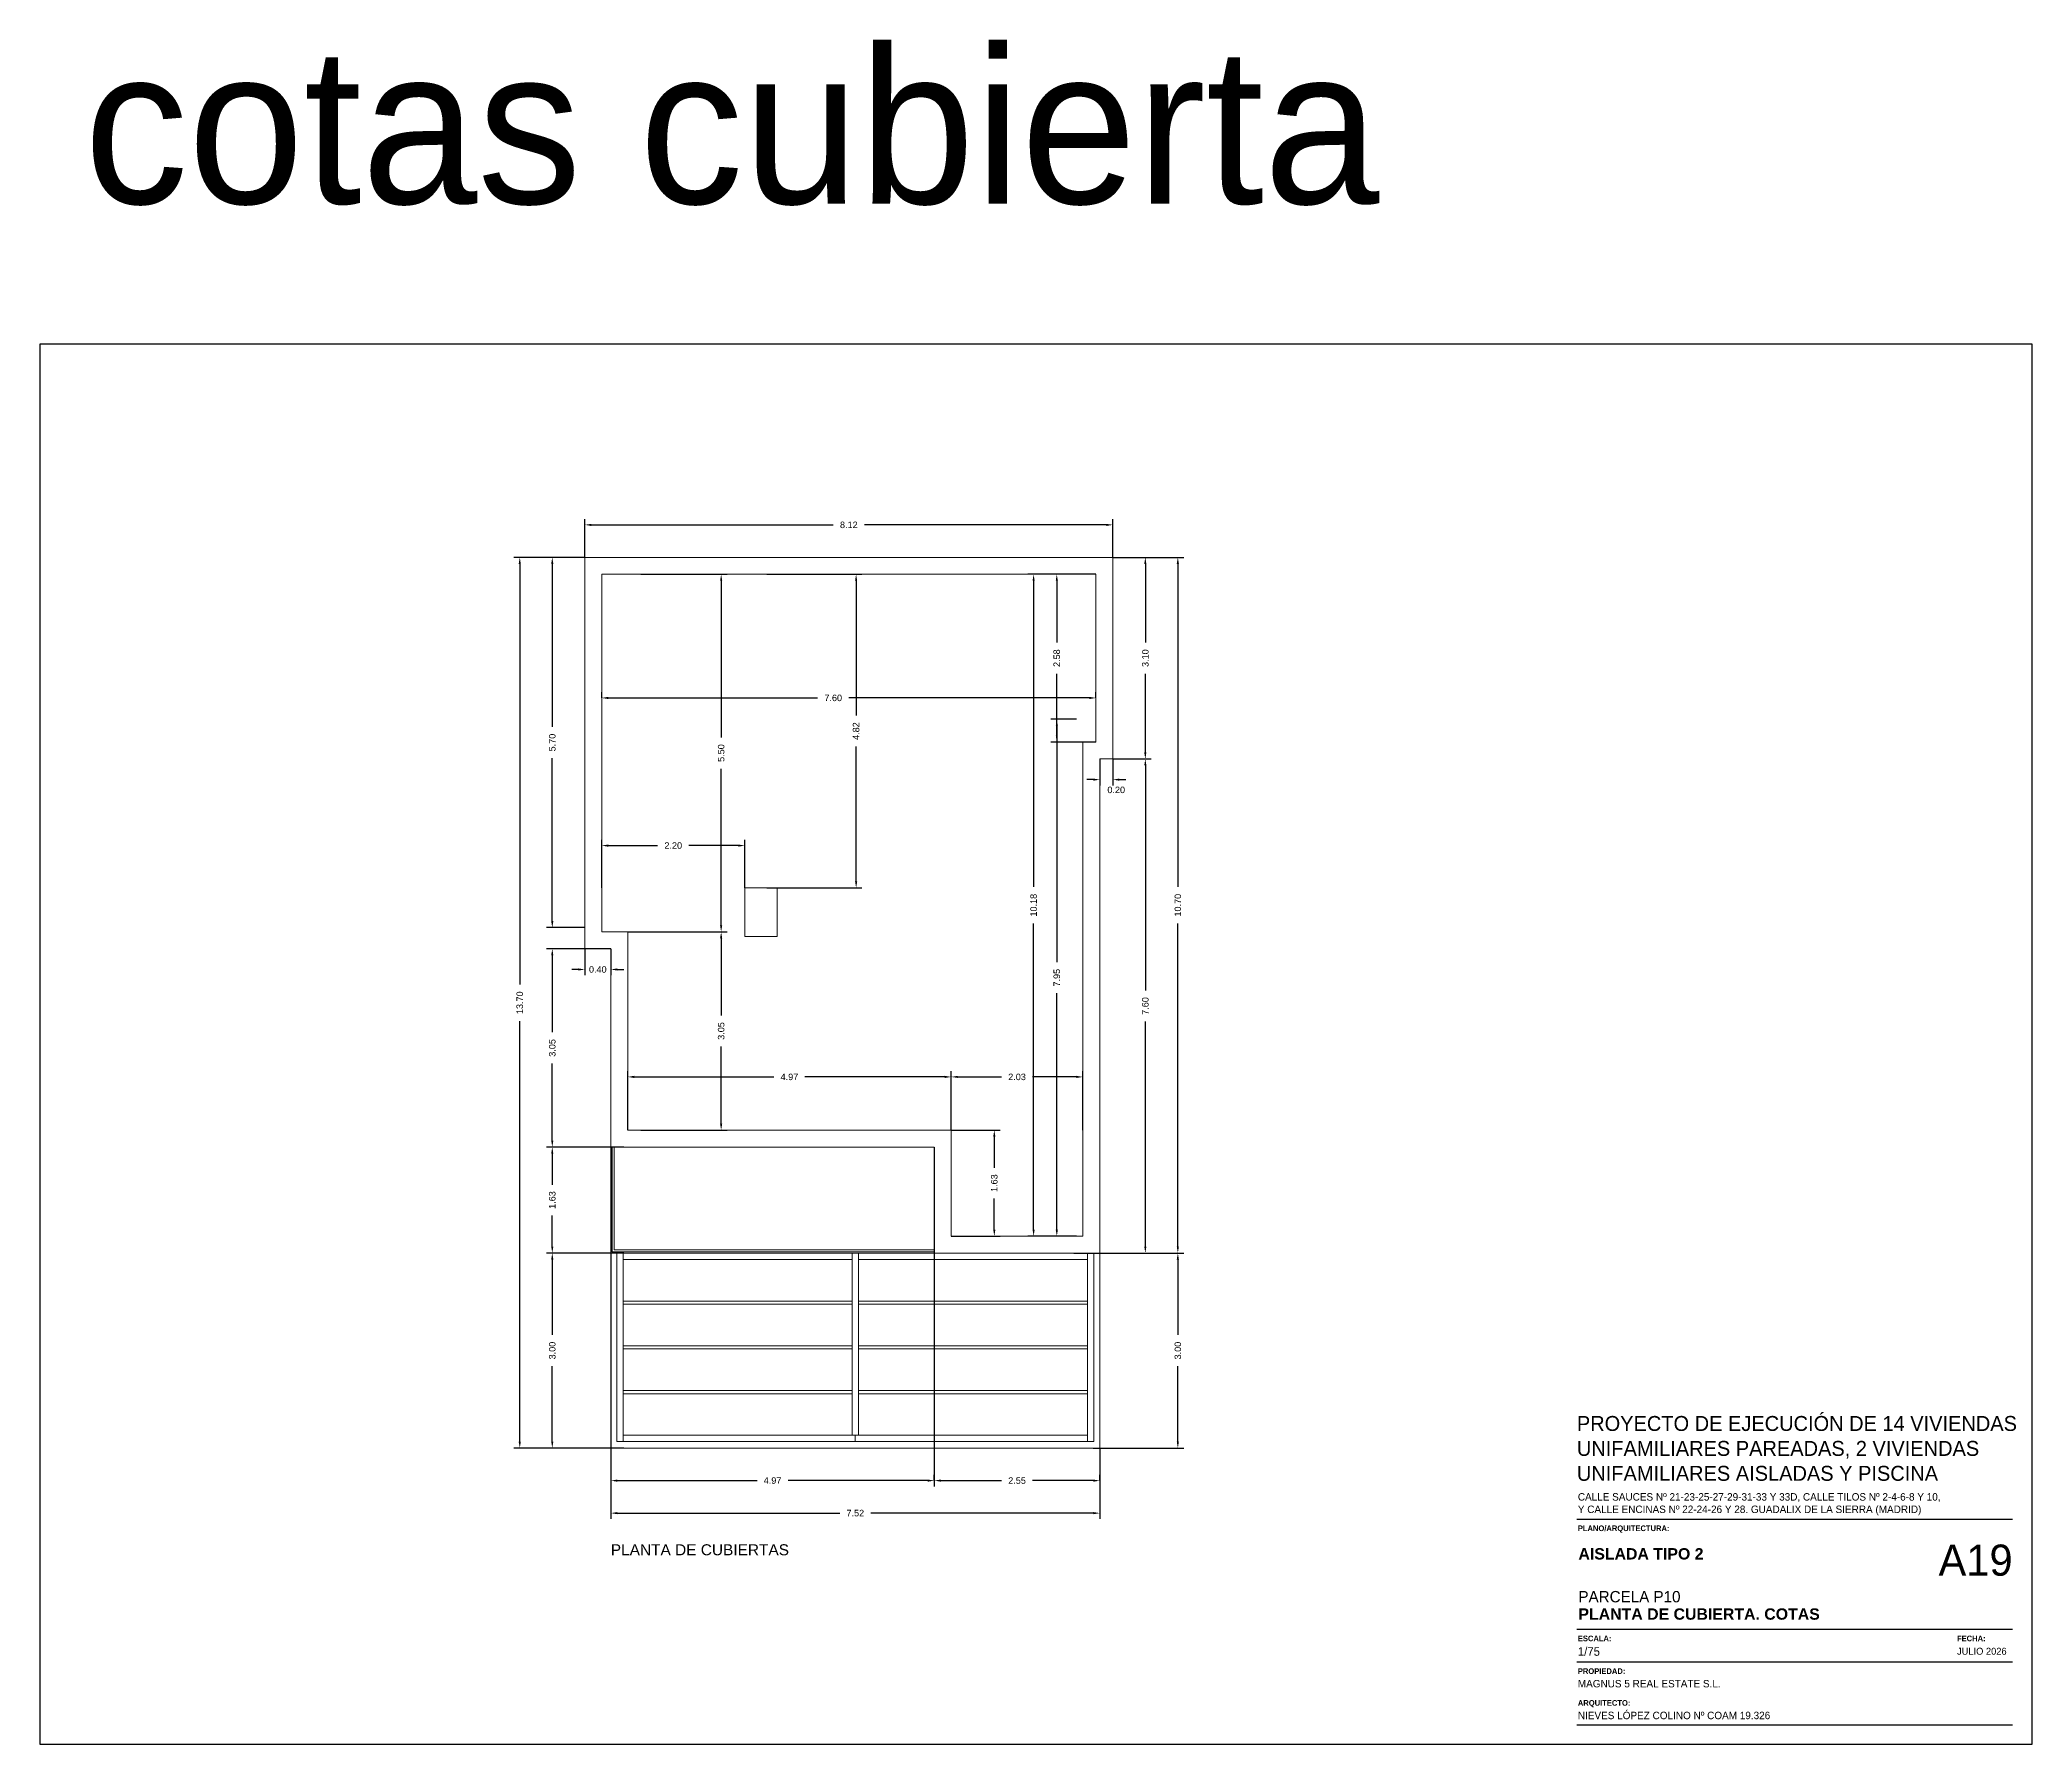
# Model space of a CAD drawing. Header units: millimetres. Extents: x 441156 to 441653, y 4514887 to 4515266.
# Drawn here: x 441328.82 to 441359.46, y 4514887.45 to 4514913.66 of the extents above; entities that cross this region are included whole.
import ezdxf

# ---------------------------------------------------------------- set-up
doc = ezdxf.new("R2010")
doc.units = ezdxf.units.MM
doc.linetypes.add('CONTINUA', pattern=[0])
doc.layers.add('01_cartela', color=6, linetype='Continuous', plot=False)
for name, color, linetype in [('01_cotas', 254, 'Continuous'), ('01_texto cartela', 5, 'Continuous'), ('01_textos', 7, 'Continuous')]:
    doc.layers.add(name, color=color, linetype=linetype)
doc.layers.add('01_varios', color=4, linetype='Continuous', lineweight=0)
doc.styles.add('Century Gothic', font='', dxfattribs={"height": 2})
doc.styles.add('Century Gothic_3', font='', dxfattribs={"height": 4.5})
doc.styles.add('Century Gothic_5', font='', dxfattribs={"height": 2.5})
doc.styles.add('Century Gothic_6', font='', dxfattribs={"height": 11})
doc.styles.add('Estilo1', font='swissel.ttf')
doc.styles.add('NIEVES3', font='swisseb.ttf')
doc.styles.add('ROMANS', font='romans')
doc.styles.get('Century Gothic').set_extended_font_data('Century Gothic')
doc.styles.get('Century Gothic_3').set_extended_font_data('Century Gothic')
doc.styles.get('Century Gothic_5').set_extended_font_data('Century Gothic')
doc.styles.get('Century Gothic_6').set_extended_font_data('Century Gothic')
doc.dimstyles.new('DECIMAL-50', dxfattribs={"dimtxt": 0.08, "dimasz": 0.15, "dimexe": 0.09, "dimexo": 0, "dimgap": 0.09, "dimtad": 0, "dimzin": 0, "dimdsep": 46, "dimtxsty": 'ROMANS', "dimcen": 0.09, "dimclrt": 6, "dimadec": 0, "dimazin": 0, "dimtfac": 1.38, "dimtix": 1, "dimtofl": 0, "dimtmove": 2, "dimatfit": 3, "dimldrblk": 'OBLIQUE', "dimfxl": 1, "dimtolj": 1, "dimtzin": 0, "dimarcsym": 0})

msp = doc.modelspace()

# ---------------------------------------------------------------- texts
at = {"layer": '01_texto cartela', "color": 1}
for s, insert, char_height, width, attachment_point, style in [('cotas cubierta', (441329.501, 4514913.533), 2.39287, 27.31448, 1, 'Century Gothic_6'), ('A19', (441359.159, 4514890.516), 0.4786, 1.04985, 3, 'Century Gothic_6'), ('\\pt2.3273;AISLADA TIPO 2 ', (441352.482, 4514890.284), 0.17455, 7.00908, 7, 'NIEVES3')]:
    msp.add_mtext(s, dxfattribs=dict(at, insert=insert, char_height=char_height, width=width, attachment_point=attachment_point, style=style))
at = {"layer": '01_texto cartela'}
for s, insert, char_height, width, attachment_point, style in [('\\PPROYECTO DE EJECUCIÓN DE 14 VIVIENDAS UNIFAMILIARES PAREADAS, 2 VIVIENDAS UNIFAMILIARES AISLADAS Y PISCINA', (441352.458, 4514892.877), 0.23, 6.82217, 1, 'Century Gothic_3'), ('CALLE SAUCES Nº 21-23-25-27-29-31-33 Y 33D, CALLE TILOS Nº 2-4-6-8 Y 10, \\PY CALLE ENCINAS Nº 22-24-26 Y 28. GUADALIX DE LA SIERRA (MADRID)', (441352.473, 4514891.307), 0.11455, 9.24681, 1, 'Century Gothic'), ('{\\fCentury Gothic|b1|i0|c0|p34;PLANO/ARQUITECTURA: }', (441352.473, 4514890.81), 0.08701, 2.11715, 1, 'Century Gothic'), ('\\pt2.3273;\\PPARCELA P10', (441352.482, 4514889.625), 0.17455, 7.00908, 7, 'Century Gothic_5'), ('\\pt2.3273;PLANTA DE CUBIERTA. COTAS', (441352.482, 4514889.358), 0.17455, 7.00908, 7, 'NIEVES3'), ('{\\fCentury Gothic|b1|i0|c0|p34;ESCALA: }', (441352.473, 4514889.116), 0.08701, 2.11715, 1, 'Century Gothic'), ('{\\fCentury Gothic|b1|i0|c0|p34;FECHA: }', (441358.304, 4514889.116), 0.08701, 2.11715, 1, 'Century Gothic'), ('1/75', (441352.473, 4514888.937), 0.1309, 2.11715, 1, 'Century Gothic'), ('JULIO 2026', (441358.304, 4514888.929), 0.1069, 3.50438, 1, 'Century Gothic'), ('{\\fCentury Gothic|b1|i0|c0|p34;PROPIEDAD:}', (441352.473, 4514888.613), 0.08701, 0.83709, 1, 'Century Gothic'), ('MAGNUS 5 REAL ESTATE S.L.', (441352.473, 4514888.434), 0.11455, 4.88231, 1, 'Century Gothic'), ('{\\fCentury Gothic|b1|i0|c0|p34;ARQUITECTO:}', (441352.473, 4514888.124), 0.08701, 0.83709, 1, 'Century Gothic'), ('NIEVES LÓPEZ COLINO Nº COAM 19.326', (441352.473, 4514887.945), 0.11455, 3.65153, 1, 'Century Gothic')]:
    msp.add_mtext(s, dxfattribs=dict(at, insert=insert, char_height=char_height, width=width, attachment_point=attachment_point, style=style))
at = {"layer": '01_textos', "color": 5, "style": 'Estilo1'}
msp.add_text('PLANTA DE CUBIERTAS', height=0.16973, dxfattribs=at).set_placement((441337.602, 4514890.351))

# ---------------------------------------------------------------- blocks, each defined once
blk = doc.blocks.new('*D286')
at = {"layer": '01_cotas', "color": 0, "linetype": 'CONTINUA', "lineweight": -2, "transparency": 16777216}
for p, q in [((441337.202, 4514905.7), (441336.612, 4514905.7)), ((441337.202, 4514900.005), (441336.612, 4514900.005))]:
    blk.add_line(p, q, dxfattribs=at)
at = {"layer": '01_cotas', "color": 0, "lineweight": -2, "transparency": 16777216}
for p, q in [((441336.702, 4514905.6), (441336.702, 4514903.092)), ((441336.702, 4514900.105), (441336.702, 4514902.612))]:
    blk.add_line(p, q, dxfattribs=at)
at = {"layer": '01_cotas', "color": 0, "transparency": 16777216}
for points in [[(441336.685, 4514905.6), (441336.718, 4514905.6), (441336.702, 4514905.7)], [(441336.685, 4514900.105), (441336.718, 4514900.105), (441336.702, 4514900.005)]]:
    blk.add_solid(points, dxfattribs=at)
at = {"layer": '01_cotas', "color": 7, "transparency": 16777216, "insert": (441336.702, 4514902.852), "char_height": 0.1, "attachment_point": 5, "rotation": 90, "style": 'Estilo1'}
blk.add_mtext('\\A1;5.70', dxfattribs=at)
blk = doc.blocks.new('*D287')
at = {"layer": '01_cotas', "color": 0, "linetype": 'CONTINUA', "lineweight": -2, "transparency": 16777216}
for p, q in [((441337.602, 4514899.68), (441336.612, 4514899.68)), ((441337.802, 4514896.63), (441336.612, 4514896.63))]:
    blk.add_line(p, q, dxfattribs=at)
at = {"layer": '01_cotas', "color": 0, "lineweight": -2, "transparency": 16777216}
for p, q in [((441336.702, 4514899.58), (441336.702, 4514898.395)), ((441336.702, 4514896.73), (441336.702, 4514897.915))]:
    blk.add_line(p, q, dxfattribs=at)
at = {"layer": '01_cotas', "color": 0, "transparency": 16777216}
for points in [[(441336.685, 4514899.58), (441336.718, 4514899.58), (441336.702, 4514899.68)], [(441336.685, 4514896.73), (441336.718, 4514896.73), (441336.702, 4514896.63)]]:
    blk.add_solid(points, dxfattribs=at)
at = {"layer": '01_cotas', "color": 7, "transparency": 16777216, "insert": (441336.702, 4514898.155), "char_height": 0.1, "attachment_point": 5, "rotation": 90, "style": 'Estilo1'}
blk.add_mtext('\\A1;3.05', dxfattribs=at)
blk = doc.blocks.new('*D288')
at = {"layer": '01_cotas', "color": 0, "linetype": 'CONTINUA', "lineweight": -2, "transparency": 16777216}
for p, q in [((441337.802, 4514896.63), (441336.612, 4514896.63)), ((441337.802, 4514895), (441336.612, 4514895))]:
    blk.add_line(p, q, dxfattribs=at)
at = {"layer": '01_cotas', "color": 0, "lineweight": -2, "transparency": 16777216}
for p, q in [((441336.702, 4514896.53), (441336.702, 4514896.051)), ((441336.702, 4514895.1), (441336.702, 4514895.578))]:
    blk.add_line(p, q, dxfattribs=at)
at = {"layer": '01_cotas', "color": 0, "transparency": 16777216}
for points in [[(441336.685, 4514896.53), (441336.718, 4514896.53), (441336.702, 4514896.63)], [(441336.685, 4514895.1), (441336.718, 4514895.1), (441336.702, 4514895)]]:
    blk.add_solid(points, dxfattribs=at)
at = {"layer": '01_cotas', "color": 7, "transparency": 16777216, "insert": (441336.702, 4514895.815), "char_height": 0.1, "attachment_point": 5, "rotation": 90, "style": 'Estilo1'}
blk.add_mtext('\\A1;1.63', dxfattribs=at)
blk = doc.blocks.new('*D289')
at = {"layer": '01_cotas', "color": 0, "linetype": 'CONTINUA', "lineweight": -2, "transparency": 16777216}
for p, q in [((441337.802, 4514895), (441336.612, 4514895)), ((441337.802, 4514892), (441336.612, 4514892))]:
    blk.add_line(p, q, dxfattribs=at)
at = {"layer": '01_cotas', "color": 0, "lineweight": -2, "transparency": 16777216}
for p, q in [((441336.702, 4514894.9), (441336.702, 4514893.74)), ((441336.702, 4514892.1), (441336.702, 4514893.26))]:
    blk.add_line(p, q, dxfattribs=at)
at = {"layer": '01_cotas', "color": 0, "transparency": 16777216}
for points in [[(441336.685, 4514894.9), (441336.718, 4514894.9), (441336.702, 4514895)], [(441336.685, 4514892.1), (441336.718, 4514892.1), (441336.702, 4514892)]]:
    blk.add_solid(points, dxfattribs=at)
at = {"layer": '01_cotas', "color": 7, "transparency": 16777216, "insert": (441336.702, 4514893.5), "char_height": 0.1, "attachment_point": 5, "rotation": 90, "style": 'Estilo1'}
blk.add_mtext('\\A1;3.00', dxfattribs=at)
blk = doc.blocks.new('*D284')
at = {"layer": '01_cotas', "color": 0, "linetype": 'CONTINUA', "lineweight": -2, "transparency": 16777216}
for p, q in [((441337.202, 4514905.7), (441336.112, 4514905.7)), ((441337.802, 4514892), (441336.112, 4514892))]:
    blk.add_line(p, q, dxfattribs=at)
at = {"layer": '01_cotas', "color": 0, "lineweight": -2, "transparency": 16777216}
for p, q in [((441336.202, 4514905.6), (441336.202, 4514899.131)), ((441336.202, 4514892.1), (441336.202, 4514898.568))]:
    blk.add_line(p, q, dxfattribs=at)
at = {"layer": '01_cotas', "color": 0, "transparency": 16777216}
for points in [[(441336.185, 4514905.6), (441336.218, 4514905.6), (441336.202, 4514905.7)], [(441336.185, 4514892.1), (441336.218, 4514892.1), (441336.202, 4514892)]]:
    blk.add_solid(points, dxfattribs=at)
at = {"layer": '01_cotas', "color": 7, "transparency": 16777216, "insert": (441336.202, 4514898.85), "char_height": 0.1, "attachment_point": 5, "rotation": 90, "style": 'Estilo1'}
blk.add_mtext('\\A1;13.70', dxfattribs=at)
blk = doc.blocks.new('*D285')
at = {"layer": '01_cotas', "color": 0, "linetype": 'CONTINUA', "lineweight": -2, "transparency": 16777216}
for p, q in [((441337.202, 4514899.68), (441337.202, 4514899.272)), ((441337.602, 4514899.68), (441337.602, 4514899.272))]:
    blk.add_line(p, q, dxfattribs=at)
at = {"layer": '01_cotas', "color": 0, "lineweight": -2, "transparency": 16777216}
for p, q in [((441337.102, 4514899.362), (441337.002, 4514899.362)), ((441337.702, 4514899.362), (441337.802, 4514899.362))]:
    blk.add_line(p, q, dxfattribs=at)
at = {"layer": '01_cotas', "color": 0, "transparency": 16777216}
for points in [[(441337.102, 4514899.378), (441337.102, 4514899.345), (441337.202, 4514899.362)], [(441337.702, 4514899.378), (441337.702, 4514899.345), (441337.602, 4514899.362)]]:
    blk.add_solid(points, dxfattribs=at)
at = {"layer": '01_cotas', "color": 7, "transparency": 16777216, "insert": (441337.402, 4514899.362), "char_height": 0.1, "attachment_point": 5, "style": 'Estilo1'}
blk.add_mtext('\\A1;0.40', dxfattribs=at)
blk = doc.blocks.new('*D290')
at = {"layer": '01_cotas', "color": 0, "linetype": 'CONTINUA', "lineweight": -2, "transparency": 16777216}
for p, q in [((441345.322, 4514905.7), (441345.912, 4514905.7)), ((441345.322, 4514902.6), (441345.912, 4514902.6))]:
    blk.add_line(p, q, dxfattribs=at)
at = {"layer": '01_cotas', "color": 0, "lineweight": -2, "transparency": 16777216}
for p, q in [((441345.822, 4514905.6), (441345.822, 4514904.39)), ((441345.822, 4514902.7), (441345.822, 4514903.91))]:
    blk.add_line(p, q, dxfattribs=at)
at = {"layer": '01_cotas', "color": 0, "transparency": 16777216}
for points in [[(441345.805, 4514905.6), (441345.838, 4514905.6), (441345.822, 4514905.7)], [(441345.805, 4514902.7), (441345.838, 4514902.7), (441345.822, 4514902.6)]]:
    blk.add_solid(points, dxfattribs=at)
at = {"layer": '01_cotas', "color": 7, "transparency": 16777216, "insert": (441345.822, 4514904.15), "char_height": 0.1, "attachment_point": 5, "rotation": 90, "style": 'Estilo1'}
blk.add_mtext('\\A1;3.10', dxfattribs=at)
blk = doc.blocks.new('*D291')
at = {"layer": '01_cotas', "color": 0, "linetype": 'CONTINUA', "lineweight": -2, "transparency": 16777216}
for p, q in [((441345.322, 4514902.6), (441345.912, 4514902.6)), ((441345.032, 4514895), (441345.912, 4514895))]:
    blk.add_line(p, q, dxfattribs=at)
at = {"layer": '01_cotas', "color": 0, "lineweight": -2, "transparency": 16777216}
for p, q in [((441345.822, 4514902.5), (441345.822, 4514899.039)), ((441345.822, 4514895.1), (441345.822, 4514898.56))]:
    blk.add_line(p, q, dxfattribs=at)
at = {"layer": '01_cotas', "color": 0, "transparency": 16777216}
for points in [[(441345.805, 4514902.5), (441345.838, 4514902.5), (441345.822, 4514902.6)], [(441345.805, 4514895.1), (441345.838, 4514895.1), (441345.822, 4514895)]]:
    blk.add_solid(points, dxfattribs=at)
at = {"layer": '01_cotas', "color": 7, "transparency": 16777216, "insert": (441345.822, 4514898.8), "char_height": 0.1, "attachment_point": 5, "rotation": 90, "style": 'Estilo1'}
blk.add_mtext('\\A1;7.60', dxfattribs=at)
blk = doc.blocks.new('*D292')
at = {"layer": '01_cotas', "color": 0, "linetype": 'CONTINUA', "lineweight": -2, "transparency": 16777216}
for p, q in [((441345.322, 4514905.7), (441346.412, 4514905.7)), ((441344.722, 4514895), (441346.412, 4514895))]:
    blk.add_line(p, q, dxfattribs=at)
at = {"layer": '01_cotas', "color": 0, "lineweight": -2, "transparency": 16777216}
for p, q in [((441346.322, 4514905.6), (441346.322, 4514900.631)), ((441346.322, 4514895.1), (441346.322, 4514900.068))]:
    blk.add_line(p, q, dxfattribs=at)
at = {"layer": '01_cotas', "color": 0, "transparency": 16777216}
for points in [[(441346.305, 4514905.6), (441346.338, 4514905.6), (441346.322, 4514905.7)], [(441346.305, 4514895.1), (441346.338, 4514895.1), (441346.322, 4514895)]]:
    blk.add_solid(points, dxfattribs=at)
at = {"layer": '01_cotas', "color": 7, "transparency": 16777216, "insert": (441346.322, 4514900.35), "char_height": 0.1, "attachment_point": 5, "rotation": 90, "style": 'Estilo1'}
blk.add_mtext('\\A1;10.70', dxfattribs=at)
blk = doc.blocks.new('*D293')
at = {"layer": '01_cotas', "color": 0, "linetype": 'CONTINUA', "lineweight": -2, "transparency": 16777216}
for p, q in [((441345.032, 4514895), (441346.412, 4514895)), ((441345.022, 4514892), (441346.412, 4514892))]:
    blk.add_line(p, q, dxfattribs=at)
at = {"layer": '01_cotas', "color": 0, "lineweight": -2, "transparency": 16777216}
for p, q in [((441346.322, 4514894.9), (441346.322, 4514893.74)), ((441346.322, 4514892.1), (441346.322, 4514893.26))]:
    blk.add_line(p, q, dxfattribs=at)
at = {"layer": '01_cotas', "color": 0, "transparency": 16777216}
for points in [[(441346.305, 4514894.9), (441346.338, 4514894.9), (441346.322, 4514895)], [(441346.305, 4514892.1), (441346.338, 4514892.1), (441346.322, 4514892)]]:
    blk.add_solid(points, dxfattribs=at)
at = {"layer": '01_cotas', "color": 7, "transparency": 16777216, "insert": (441346.322, 4514893.5), "char_height": 0.1, "attachment_point": 5, "rotation": 90, "style": 'Estilo1'}
blk.add_mtext('\\A1;3.00', dxfattribs=at)
blk = doc.blocks.new('*D295')
at = {"layer": '01_cotas', "color": 0, "linetype": 'CONTINUA', "lineweight": -2, "transparency": 16777216}
for p, q in [((441345.122, 4514902.6), (441345.122, 4514902.192)), ((441345.322, 4514902.6), (441345.322, 4514902.192))]:
    blk.add_line(p, q, dxfattribs=at)
at = {"layer": '01_cotas', "color": 0, "lineweight": -2, "transparency": 16777216}
for p, q in [((441345.022, 4514902.282), (441344.922, 4514902.282)), ((441345.422, 4514902.282), (441345.522, 4514902.282))]:
    blk.add_line(p, q, dxfattribs=at)
at = {"layer": '01_cotas', "color": 0, "transparency": 16777216}
for points in [[(441345.022, 4514902.298), (441345.022, 4514902.265), (441345.122, 4514902.282)], [(441345.422, 4514902.298), (441345.422, 4514902.265), (441345.322, 4514902.282)]]:
    blk.add_solid(points, dxfattribs=at)
at = {"layer": '01_cotas', "color": 7, "transparency": 16777216, "insert": (441345.374, 4514902.123), "char_height": 0.1, "attachment_point": 5, "style": 'Estilo1'}
blk.add_mtext('\\A1;0.20', dxfattribs=at)
blk = doc.blocks.new('*D296')
at = {"layer": '01_cotas', "color": 0, "linetype": 'CONTINUA', "lineweight": -2, "transparency": 16777216}
for p, q in [((441337.202, 4514905.7), (441337.202, 4514906.29)), ((441345.322, 4514905.7), (441345.322, 4514906.29))]:
    blk.add_line(p, q, dxfattribs=at)
at = {"layer": '01_cotas', "color": 0, "lineweight": -2, "transparency": 16777216}
for p, q in [((441337.302, 4514906.2), (441341.023, 4514906.2)), ((441345.222, 4514906.2), (441341.501, 4514906.2))]:
    blk.add_line(p, q, dxfattribs=at)
at = {"layer": '01_cotas', "color": 0, "transparency": 16777216}
for points in [[(441337.302, 4514906.216), (441337.302, 4514906.183), (441337.202, 4514906.2)], [(441345.222, 4514906.216), (441345.222, 4514906.183), (441345.322, 4514906.2)]]:
    blk.add_solid(points, dxfattribs=at)
at = {"layer": '01_cotas', "color": 7, "transparency": 16777216, "insert": (441341.262, 4514906.2), "char_height": 0.1, "attachment_point": 5, "style": 'Estilo1'}
blk.add_mtext('\\A1;8.12', dxfattribs=at)
blk = doc.blocks.new('*D297')
at = {"layer": '01_cotas', "color": 0, "linetype": 'CONTINUA', "lineweight": -2, "transparency": 16777216}
for p, q in [((441337.602, 4514896.63), (441337.602, 4514891.41)), ((441342.577, 4514896.63), (441342.577, 4514891.41))]:
    blk.add_line(p, q, dxfattribs=at)
at = {"layer": '01_cotas', "color": 0, "lineweight": -2, "transparency": 16777216}
for p, q in [((441337.702, 4514891.5), (441339.85, 4514891.5)), ((441342.477, 4514891.5), (441340.328, 4514891.5))]:
    blk.add_line(p, q, dxfattribs=at)
at = {"layer": '01_cotas', "color": 0, "transparency": 16777216}
for points in [[(441337.702, 4514891.516), (441337.702, 4514891.483), (441337.602, 4514891.5)], [(441342.477, 4514891.516), (441342.477, 4514891.483), (441342.577, 4514891.5)]]:
    blk.add_solid(points, dxfattribs=at)
at = {"layer": '01_cotas', "color": 7, "transparency": 16777216, "insert": (441340.089, 4514891.5), "char_height": 0.1, "attachment_point": 5, "style": 'Estilo1'}
blk.add_mtext('\\A1;4.97', dxfattribs=at)
blk = doc.blocks.new('*D298')
at = {"layer": '01_cotas', "color": 0, "linetype": 'CONTINUA', "lineweight": -2, "transparency": 16777216}
for p, q in [((441337.602, 4514892), (441337.602, 4514890.91)), ((441345.122, 4514892), (441345.122, 4514890.91))]:
    blk.add_line(p, q, dxfattribs=at)
at = {"layer": '01_cotas', "color": 0, "lineweight": -2, "transparency": 16777216}
for p, q in [((441337.702, 4514891), (441341.123, 4514891)), ((441345.022, 4514891), (441341.6, 4514891))]:
    blk.add_line(p, q, dxfattribs=at)
at = {"layer": '01_cotas', "color": 0, "transparency": 16777216}
for points in [[(441337.702, 4514891.016), (441337.702, 4514890.983), (441337.602, 4514891)], [(441345.022, 4514891.016), (441345.022, 4514890.983), (441345.122, 4514891)]]:
    blk.add_solid(points, dxfattribs=at)
at = {"layer": '01_cotas', "color": 7, "transparency": 16777216, "insert": (441341.362, 4514891), "char_height": 0.1, "attachment_point": 5, "style": 'Estilo1'}
blk.add_mtext('\\A1;7.52', dxfattribs=at)
blk = doc.blocks.new('*D299')
at = {"layer": '01_cotas', "color": 0, "linetype": 'CONTINUA', "lineweight": -2, "transparency": 16777216}
for p, q in [((441342.577, 4514891.5), (441342.577, 4514891.59)), ((441345.122, 4514891.5), (441345.122, 4514891.59))]:
    blk.add_line(p, q, dxfattribs=at)
at = {"layer": '01_cotas', "color": 0, "lineweight": -2, "transparency": 16777216}
for p, q in [((441342.677, 4514891.5), (441343.609, 4514891.5)), ((441345.022, 4514891.5), (441344.089, 4514891.5))]:
    blk.add_line(p, q, dxfattribs=at)
at = {"layer": '01_cotas', "color": 0, "transparency": 16777216}
for points in [[(441342.677, 4514891.516), (441342.677, 4514891.483), (441342.577, 4514891.5)], [(441345.022, 4514891.516), (441345.022, 4514891.483), (441345.122, 4514891.5)]]:
    blk.add_solid(points, dxfattribs=at)
at = {"layer": '01_cotas', "color": 7, "transparency": 16777216, "insert": (441343.849, 4514891.5), "char_height": 0.1, "attachment_point": 5, "style": 'Estilo1'}
blk.add_mtext('\\A1;2.55', dxfattribs=at)
blk = doc.blocks.new('*D300')
at = {"layer": '01_cotas', "color": 0, "linetype": 'CONTINUA', "lineweight": -2, "transparency": 16777216}
for p, q in [((441337.462, 4514900.617), (441337.462, 4514901.357)), ((441339.662, 4514900.617), (441339.662, 4514901.357))]:
    blk.add_line(p, q, dxfattribs=at)
at = {"layer": '01_cotas', "color": 0, "lineweight": -2, "transparency": 16777216}
for p, q in [((441337.562, 4514901.267), (441338.321, 4514901.267)), ((441339.562, 4514901.267), (441338.802, 4514901.267))]:
    blk.add_line(p, q, dxfattribs=at)
at = {"layer": '01_cotas', "color": 0, "transparency": 16777216}
for points in [[(441337.562, 4514901.284), (441337.562, 4514901.25), (441337.462, 4514901.267)], [(441339.562, 4514901.284), (441339.562, 4514901.25), (441339.662, 4514901.267)]]:
    blk.add_solid(points, dxfattribs=at)
at = {"layer": '01_cotas', "color": 7, "transparency": 16777216, "insert": (441338.562, 4514901.267), "char_height": 0.1, "attachment_point": 5, "style": 'Estilo1'}
blk.add_mtext('\\A1;2.20', dxfattribs=at)
blk = doc.blocks.new('*D301')
at = {"layer": '01_cotas', "color": 0, "linetype": 'CONTINUA', "lineweight": -2, "transparency": 16777216}
for p, q in [((441340.002, 4514905.44), (441341.464, 4514905.44)), ((441340.002, 4514900.617), (441341.464, 4514900.617))]:
    blk.add_line(p, q, dxfattribs=at)
at = {"layer": '01_cotas', "color": 0, "lineweight": -2, "transparency": 16777216}
for p, q in [((441341.374, 4514905.34), (441341.374, 4514903.268)), ((441341.374, 4514900.717), (441341.374, 4514902.789))]:
    blk.add_line(p, q, dxfattribs=at)
at = {"layer": '01_cotas', "color": 0, "transparency": 16777216}
for points in [[(441341.358, 4514905.34), (441341.391, 4514905.34), (441341.374, 4514905.44)], [(441341.358, 4514900.717), (441341.391, 4514900.717), (441341.374, 4514900.617)]]:
    blk.add_solid(points, dxfattribs=at)
at = {"layer": '01_cotas', "color": 7, "transparency": 16777216, "insert": (441341.374, 4514903.028), "char_height": 0.1, "attachment_point": 5, "rotation": 90, "style": 'Estilo1'}
blk.add_mtext('\\A1;4.82', dxfattribs=at)
blk = doc.blocks.new('*D303')
at = {"layer": '01_cotas', "color": 0, "linetype": 'CONTINUA', "lineweight": -2, "transparency": 16777216}
for p, q in [((441337.462, 4514903.538), (441337.462, 4514903.628)), ((441345.062, 4514903.538), (441345.062, 4514903.628))]:
    blk.add_line(p, q, dxfattribs=at)
at = {"layer": '01_cotas', "color": 0, "lineweight": -2, "transparency": 16777216}
for p, q in [((441337.562, 4514903.538), (441340.782, 4514903.538)), ((441344.962, 4514903.538), (441341.262, 4514903.538))]:
    blk.add_line(p, q, dxfattribs=at)
at = {"layer": '01_cotas', "color": 0, "transparency": 16777216}
for points in [[(441337.562, 4514903.555), (441337.562, 4514903.521), (441337.462, 4514903.538)], [(441344.962, 4514903.555), (441344.962, 4514903.521), (441345.062, 4514903.538)]]:
    blk.add_solid(points, dxfattribs=at)
at = {"layer": '01_cotas', "color": 7, "transparency": 16777216, "insert": (441341.022, 4514903.538), "char_height": 0.1, "attachment_point": 5, "style": 'Estilo1'}
blk.add_mtext('\\A1;7.60', dxfattribs=at)
blk = doc.blocks.new('*D302')
at = {"layer": '01_cotas', "color": 0, "linetype": 'CONTINUA', "lineweight": -2, "transparency": 16777216}
for p, q in [((441337.862, 4514899.94), (441339.389, 4514899.94)), ((441338.062, 4514896.89), (441339.389, 4514896.89))]:
    blk.add_line(p, q, dxfattribs=at)
at = {"layer": '01_cotas', "color": 0, "lineweight": -2, "transparency": 16777216}
for p, q in [((441339.299, 4514899.84), (441339.299, 4514898.655)), ((441339.299, 4514896.99), (441339.299, 4514898.175))]:
    blk.add_line(p, q, dxfattribs=at)
at = {"layer": '01_cotas', "color": 0, "transparency": 16777216}
for points in [[(441339.282, 4514899.84), (441339.315, 4514899.84), (441339.299, 4514899.94)], [(441339.282, 4514896.99), (441339.315, 4514896.99), (441339.299, 4514896.89)]]:
    blk.add_solid(points, dxfattribs=at)
at = {"layer": '01_cotas', "color": 7, "transparency": 16777216, "insert": (441339.299, 4514898.415), "char_height": 0.1, "attachment_point": 5, "rotation": 90, "style": 'Estilo1'}
blk.add_mtext('\\A1;3.05', dxfattribs=at)
blk = doc.blocks.new('*D304')
at = {"layer": '01_cotas', "color": 0, "linetype": 'CONTINUA', "lineweight": -2, "transparency": 16777216}
for p, q in [((441338.062, 4514905.44), (441339.389, 4514905.44)), ((441337.862, 4514899.94), (441339.389, 4514899.94))]:
    blk.add_line(p, q, dxfattribs=at)
at = {"layer": '01_cotas', "color": 0, "lineweight": -2, "transparency": 16777216}
for p, q in [((441339.299, 4514905.34), (441339.299, 4514902.93)), ((441339.299, 4514900.04), (441339.299, 4514902.45))]:
    blk.add_line(p, q, dxfattribs=at)
at = {"layer": '01_cotas', "color": 0, "transparency": 16777216}
for points in [[(441339.282, 4514905.34), (441339.315, 4514905.34), (441339.299, 4514905.44)], [(441339.282, 4514900.04), (441339.315, 4514900.04), (441339.299, 4514899.94)]]:
    blk.add_solid(points, dxfattribs=at)
at = {"layer": '01_cotas', "color": 7, "transparency": 16777216, "insert": (441339.299, 4514902.69), "char_height": 0.1, "attachment_point": 5, "rotation": 90, "style": 'Estilo1'}
blk.add_mtext('\\A1;5.50', dxfattribs=at)
blk = doc.blocks.new('*D305')
at = {"layer": '01_cotas', "color": 0, "linetype": 'CONTINUA', "lineweight": -2, "transparency": 16777216}
for p, q in [((441337.862, 4514896.89), (441337.862, 4514897.799)), ((441342.837, 4514896.89), (441342.837, 4514897.799))]:
    blk.add_line(p, q, dxfattribs=at)
at = {"layer": '01_cotas', "color": 0, "lineweight": -2, "transparency": 16777216}
for p, q in [((441337.962, 4514897.709), (441340.11, 4514897.709)), ((441342.737, 4514897.709), (441340.588, 4514897.709))]:
    blk.add_line(p, q, dxfattribs=at)
at = {"layer": '01_cotas', "color": 0, "transparency": 16777216}
for points in [[(441337.962, 4514897.726), (441337.962, 4514897.693), (441337.862, 4514897.709)], [(441342.737, 4514897.726), (441342.737, 4514897.693), (441342.837, 4514897.709)]]:
    blk.add_solid(points, dxfattribs=at)
at = {"layer": '01_cotas', "color": 7, "transparency": 16777216, "insert": (441340.349, 4514897.709), "char_height": 0.1, "attachment_point": 5, "style": 'Estilo1'}
blk.add_mtext('\\A1;4.97', dxfattribs=at)
blk = doc.blocks.new('*D306')
at = {"layer": '01_cotas', "color": 0, "linetype": 'CONTINUA', "lineweight": -2, "transparency": 16777216}
for p, q in [((441342.837, 4514896.89), (441342.837, 4514897.799)), ((441344.862, 4514896.89), (441344.862, 4514897.799))]:
    blk.add_line(p, q, dxfattribs=at)
at = {"layer": '01_cotas', "color": 0, "lineweight": -2, "transparency": 16777216}
for p, q in [((441342.937, 4514897.709), (441343.609, 4514897.709)), ((441344.762, 4514897.709), (441344.089, 4514897.709))]:
    blk.add_line(p, q, dxfattribs=at)
at = {"layer": '01_cotas', "color": 0, "transparency": 16777216}
for points in [[(441342.937, 4514897.726), (441342.937, 4514897.693), (441342.837, 4514897.709)], [(441344.762, 4514897.726), (441344.762, 4514897.693), (441344.862, 4514897.709)]]:
    blk.add_solid(points, dxfattribs=at)
at = {"layer": '01_cotas', "color": 7, "transparency": 16777216, "insert": (441343.849, 4514897.709), "char_height": 0.1, "attachment_point": 5, "style": 'Estilo1'}
blk.add_mtext('\\A1;2.03', dxfattribs=at)
blk = doc.blocks.new('*D307')
at = {"layer": '01_cotas', "color": 0, "linetype": 'CONTINUA', "lineweight": -2, "transparency": 16777216}
for p, q in [((441342.837, 4514896.89), (441343.589, 4514896.89)), ((441342.837, 4514895.26), (441343.589, 4514895.26))]:
    blk.add_line(p, q, dxfattribs=at)
at = {"layer": '01_cotas', "color": 0, "lineweight": -2, "transparency": 16777216}
for p, q in [((441343.499, 4514896.79), (441343.499, 4514896.311)), ((441343.499, 4514895.36), (441343.499, 4514895.838))]:
    blk.add_line(p, q, dxfattribs=at)
at = {"layer": '01_cotas', "color": 0, "transparency": 16777216}
for points in [[(441343.483, 4514896.79), (441343.516, 4514896.79), (441343.499, 4514896.89)], [(441343.483, 4514895.36), (441343.516, 4514895.36), (441343.499, 4514895.26)]]:
    blk.add_solid(points, dxfattribs=at)
at = {"layer": '01_cotas', "color": 7, "transparency": 16777216, "insert": (441343.499, 4514896.075), "char_height": 0.1, "attachment_point": 5, "rotation": 90, "style": 'Estilo1'}
blk.add_mtext('\\A1;1.63', dxfattribs=at)
blk = doc.blocks.new('*D308')
at = {"layer": '01_cotas', "color": 0, "linetype": 'CONTINUA', "lineweight": -2, "transparency": 16777216}
for p, q in [((441344.762, 4514905.44), (441344.014, 4514905.44)), ((441344.762, 4514895.26), (441344.014, 4514895.26))]:
    blk.add_line(p, q, dxfattribs=at)
at = {"layer": '01_cotas', "color": 0, "lineweight": -2, "transparency": 16777216}
for p, q in [((441344.104, 4514905.34), (441344.104, 4514900.631)), ((441344.104, 4514895.36), (441344.104, 4514900.068))]:
    blk.add_line(p, q, dxfattribs=at)
at = {"layer": '01_cotas', "color": 0, "transparency": 16777216}
for points in [[(441344.087, 4514905.34), (441344.12, 4514905.34), (441344.104, 4514905.44)], [(441344.087, 4514895.36), (441344.12, 4514895.36), (441344.104, 4514895.26)]]:
    blk.add_solid(points, dxfattribs=at)
at = {"layer": '01_cotas', "color": 7, "transparency": 16777216, "insert": (441344.104, 4514900.35), "char_height": 0.1, "attachment_point": 5, "rotation": 90, "style": 'Estilo1'}
blk.add_mtext('\\A1;10.18', dxfattribs=at)
blk = doc.blocks.new('*D309')
at = {"layer": '01_cotas', "color": 0, "linetype": 'CONTINUA', "lineweight": -2, "transparency": 16777216}
for p, q in [((441345.062, 4514905.44), (441344.37, 4514905.44)), ((441345.062, 4514902.86), (441344.37, 4514902.86))]:
    blk.add_line(p, q, dxfattribs=at)
at = {"layer": '01_cotas', "color": 0, "lineweight": -2, "transparency": 16777216}
for p, q in [((441344.46, 4514905.34), (441344.46, 4514904.39)), ((441344.46, 4514902.96), (441344.46, 4514903.909))]:
    blk.add_line(p, q, dxfattribs=at)
at = {"layer": '01_cotas', "color": 0, "transparency": 16777216}
for points in [[(441344.444, 4514905.34), (441344.477, 4514905.34), (441344.46, 4514905.44)], [(441344.444, 4514902.96), (441344.477, 4514902.96), (441344.46, 4514902.86)]]:
    blk.add_solid(points, dxfattribs=at)
at = {"layer": '01_cotas', "color": 7, "transparency": 16777216, "insert": (441344.46, 4514904.15), "char_height": 0.1, "attachment_point": 5, "rotation": 90, "style": 'Estilo1'}
blk.add_mtext('\\A1;2.58', dxfattribs=at)
blk = doc.blocks.new('*D310')
at = {"layer": '01_cotas', "color": 0, "linetype": 'CONTINUA', "lineweight": -2, "transparency": 16777216}
for p, q in [((441344.762, 4514903.21), (441344.37, 4514903.21)), ((441344.762, 4514895.26), (441344.37, 4514895.26))]:
    blk.add_line(p, q, dxfattribs=at)
at = {"layer": '01_cotas', "color": 0, "lineweight": -2, "transparency": 16777216}
for p, q in [((441344.46, 4514903.11), (441344.46, 4514899.474)), ((441344.46, 4514895.36), (441344.46, 4514898.995))]:
    blk.add_line(p, q, dxfattribs=at)
at = {"layer": '01_cotas', "color": 0, "transparency": 16777216}
for points in [[(441344.444, 4514903.11), (441344.477, 4514903.11), (441344.46, 4514903.21)], [(441344.444, 4514895.36), (441344.477, 4514895.36), (441344.46, 4514895.26)]]:
    blk.add_solid(points, dxfattribs=at)
at = {"layer": '01_cotas', "color": 7, "transparency": 16777216, "insert": (441344.46, 4514899.235), "char_height": 0.1, "attachment_point": 5, "rotation": 90, "style": 'Estilo1'}
blk.add_mtext('\\A1;7.95', dxfattribs=at)

# ---------------------------------------------------------------- dimensions: what is measured, and where the dimension line sits
at = {"layer": '01_cotas'}
for base, p1, p2, picture, middle in [((441345.322, 4514906.2), (441337.202, 4514905.7, 0), (441345.322, 4514905.7), '*D296', (441341.262, 4514906.2)), ((441337.602, 4514899.362), (441337.202, 4514899.68, 0), (441337.602, 4514899.68), '*D285', (441337.402, 4514899.362)), ((441342.8366017, 4514897.7092383), (441337.8616019, 4514896.889627), (441342.8366017, 4514896.889627), '*D305', (441340.3491018, 4514897.7092383)), ((441344.8616019, 4514897.7092383), (441342.8366017, 4514896.889627), (441344.8616019, 4514896.889627), '*D306', (441343.8491018, 4514897.7092383)), ((441342.5766017, 4514891.499627), (441337.6016019, 4514896.6296207, -0.0000005), (441342.5766017, 4514896.629627), '*D297', (441340.0891018, 4514891.499627)), ((441345.122, 4514891), (441337.602, 4514892, 0), (441345.122, 4514892, 0), '*D298', (441341.362, 4514891)), ((441345.1216019, 4514891.499627), (441342.5766017, 4514891.499627), (441345.1216019, 4514891.499627), '*D299', (441343.8491018, 4514891.499627))]:
    dim = msp.add_linear_dim(base=base, p1=p1, p2=p2, dimstyle='DECIMAL-50', override={"dimtxt": 0.1, "dimasz": 0.1, "dimtxsty": 'Estilo1', "dimsah": 1, "dimclrt": 7, "dimfxl": 0.09, "dimarcsym": 2}, dxfattribs=at)
    dim.commit()
    dim.dimension.update_dxf_attribs({"geometry": picture, "text_midpoint": middle})
for base, p1, p2, angle, picture, middle in [((441336.202, 4514905.7), (441337.802, 4514892), (441337.202, 4514905.7, 0), 90, '*D284', (441336.202, 4514898.85)), ((441336.70160194, 4514900.004675429), (441337.201601853, 4514905.69967543, -0.000000531), (441337.201601853, 4514900.004675429, -0.000000531), 90, '*D286', (441336.70160194, 4514902.852175429)), ((441346.322, 4514905.7), (441344.722, 4514895), (441345.322, 4514905.7, 0), 90, '*D292', (441346.322, 4514900.35)), ((441345.822, 4514902.6), (441345.322, 4514905.7, 0), (441345.322, 4514902.6, 0), 90, '*D290', (441345.822, 4514904.15)), ((441339.299, 4514905.44), (441337.862, 4514899.94), (441338.062, 4514905.44), 90, '*D304', (441339.299, 4514902.69)), ((441341.374, 4514905.44), (441340.002, 4514900.617), (441340.002, 4514905.44, 0), 90, '*D301', (441341.374, 4514903.028)), ((441344.104, 4514905.44), (441344.762, 4514895.26), (441344.762, 4514905.44), 90, '*D308', (441344.104, 4514900.35)), ((441344.46, 4514905.44), (441345.062, 4514902.86), (441345.062, 4514905.44), 90, '*D309', (441344.46, 4514904.15)), ((441344.46, 4514895.26), (441344.762, 4514903.21), (441344.762, 4514895.26), 90, '*D310', (441344.46, 4514899.235)), ((441345.822, 4514895), (441345.322, 4514902.6), (441345.032, 4514895, 0), 90, '*D291', (441345.822, 4514898.8)), ((441337.462, 4514901.267), (441339.662, 4514900.617), (441337.462, 4514900.617), 180, '*D300', (441338.562, 4514901.267)), ((441339.299, 4514899.94), (441338.062, 4514896.89), (441337.862, 4514899.94), 90, '*D302', (441339.299, 4514898.415)), ((441336.702, 4514896.63), (441337.602, 4514899.68), (441337.802, 4514896.63), 90, '*D287', (441336.702, 4514898.155)), ((441343.499, 4514896.89), (441342.837, 4514895.26), (441342.837, 4514896.89), 90, '*D307', (441343.499, 4514896.075)), ((441336.702, 4514895), (441337.802, 4514896.63), (441337.802, 4514895), 90, '*D288', (441336.702, 4514895.815)), ((441336.702, 4514892), (441337.802, 4514895), (441337.802, 4514892, 0), 90, '*D289', (441336.702, 4514893.5)), ((441346.322, 4514892), (441345.032, 4514895, 0), (441345.022, 4514892, 0), 90, '*D293', (441346.322, 4514893.5))]:
    dim = msp.add_linear_dim(base=base, p1=p1, p2=p2, angle=angle, dimstyle='DECIMAL-50', override={"dimtxt": 0.1, "dimasz": 0.1, "dimtxsty": 'Estilo1', "dimsah": 1, "dimclrt": 7, "dimfxl": 0.09, "dimarcsym": 2}, dxfattribs=at)
    dim.commit()
    dim.dimension.update_dxf_attribs({"geometry": picture, "text_midpoint": middle})
for base, p1, p2, picture, middle in [((441345.062, 4514903.538), (441337.462, 4514903.538), (441345.062, 4514903.538), '*D303', (441341.022, 4514903.538)), ((441345.322, 4514902.282), (441345.122, 4514902.6), (441345.322, 4514902.6), '*D295', (441345.374, 4514902.123))]:
    dim = msp.add_linear_dim(base=base, p1=p1, p2=p2, dimstyle='DECIMAL-50', override={"dimtxt": 0.1, "dimasz": 0.1, "dimtxsty": 'Estilo1', "dimsah": 1, "dimclrt": 7, "dimfxl": 0.09, "dimarcsym": 2}, dxfattribs=at)
    dim.commit()
    dim.dimension.update_dxf_attribs({"geometry": picture, "text_midpoint": middle, "dimtype": 160})

# ---------------------------------------------------------------- linework, layer by layer
at = {"layer": '01_cartela', "color": 1}
msp.add_lwpolyline([(441328.821, 4514908.981), (441328.821, 4514887.446), (441359.459, 4514887.446), (441359.459, 4514908.981)], close=True, dxfattribs=at)
at = {"layer": '01_texto cartela'}
for p, q in [((441352.458, 4514890.907), (441359.159, 4514890.907)), ((441352.458, 4514889.213), (441359.159, 4514889.213)), ((441352.458, 4514888.71), (441359.159, 4514888.71)), ((441352.458, 4514887.746), (441359.159, 4514887.746))]:
    msp.add_line(p, q, dxfattribs=at)
at = {"layer": '01_varios', "linetype": 'CONTINUA'}
for p, q in [((441337.602, 4514895), (441337.602, 4514896.63)), ((441337.622, 4514896.63), (441337.622, 4514895.02)), ((441337.652, 4514896.63), (441337.652, 4514895.05)), ((441337.602, 4514895), (441342.577, 4514895)), ((441337.602, 4514895), (441337.602, 4514892)), ((441337.622, 4514895.02), (441342.577, 4514895.02)), ((441337.652, 4514895.05), (441342.577, 4514895.05)), ((441337.692, 4514895), (441337.692, 4514892.1)), ((441337.792, 4514892.1), (441337.792, 4514895)), ((441337.792, 4514894.9, 0), (441341.312, 4514894.9, 0)), ((441341.312, 4514892.2, 0), (441341.312, 4514895, 0)), ((441341.412, 4514892.2, 0), (441341.412, 4514895, 0)), ((441341.412, 4514894.9, 0), (441344.932, 4514894.9, 0)), ((441344.932, 4514892.1, 0), (441344.932, 4514895, 0)), ((441345.032, 4514895, 0), (441345.032, 4514892.1, 0)), ((441345.122, 4514895, 0), (441345.122, 4514892, 0)), ((441341.312, 4514894.262, 0), (441337.792, 4514894.262, 0)), ((441341.312, 4514894.212, 0), (441337.792, 4514894.212, 0)), ((441344.932, 4514894.262, 0), (441341.412, 4514894.262, 0)), ((441344.932, 4514894.212, 0), (441341.412, 4514894.212, 0)), ((441341.312, 4514893.575, 0), (441337.792, 4514893.575, 0)), ((441341.312, 4514893.525, 0), (441337.792, 4514893.525, 0)), ((441344.932, 4514893.575, 0), (441341.412, 4514893.575, 0)), ((441344.932, 4514893.525, 0), (441341.412, 4514893.525, 0)), ((441341.312, 4514892.887, 0), (441337.792, 4514892.887, 0)), ((441341.312, 4514892.837, 0), (441337.792, 4514892.837, 0)), ((441344.932, 4514892.887, 0), (441341.412, 4514892.887, 0)), ((441344.932, 4514892.837, 0), (441341.412, 4514892.837, 0)), ((441337.692, 4514892.1, 0), (441345.032, 4514892.1, 0)), ((441337.792, 4514892.2, 0), (441344.932, 4514892.2, 0)), ((441341.362, 4514892.1, 0), (441341.362, 4514892.2, 0)), ((441341.362, 4514892.1, 0), (441341.362, 4514892.2, 0)), ((441337.602, 4514892, 0), (441345.122, 4514892, 0))]:
    msp.add_line(p, q, dxfattribs=at)
for points in [[(441337.202, 4514905.7), (441345.322, 4514905.7), (441345.322, 4514902.6), (441345.122, 4514902.6), (441345.122, 4514895), (441342.577, 4514895), (441342.577, 4514896.63), (441337.602, 4514896.63), (441337.602, 4514899.68), (441337.202, 4514899.68)], [(441337.462, 4514905.44), (441345.062, 4514905.44), (441345.062, 4514902.86), (441344.862, 4514902.86), (441344.862, 4514895.26), (441342.837, 4514895.26), (441342.837, 4514896.89), (441337.862, 4514896.89), (441337.862, 4514899.94), (441337.462, 4514899.94)], [(441339.662, 4514899.867), (441339.662, 4514900.617), (441340.162, 4514900.617), (441340.162, 4514899.867)]]:
    msp.add_lwpolyline(points, close=True, dxfattribs=at)

msp.set_redraw_order([(e.dxf.handle, doc.entitydb.next_handle()) for e in msp.query("TEXT MTEXT ATTDEF DIMENSION ARC_DIMENSION")])  # texts and dimensions are drawn at this point

doc.saveas('drawing.dxf')
